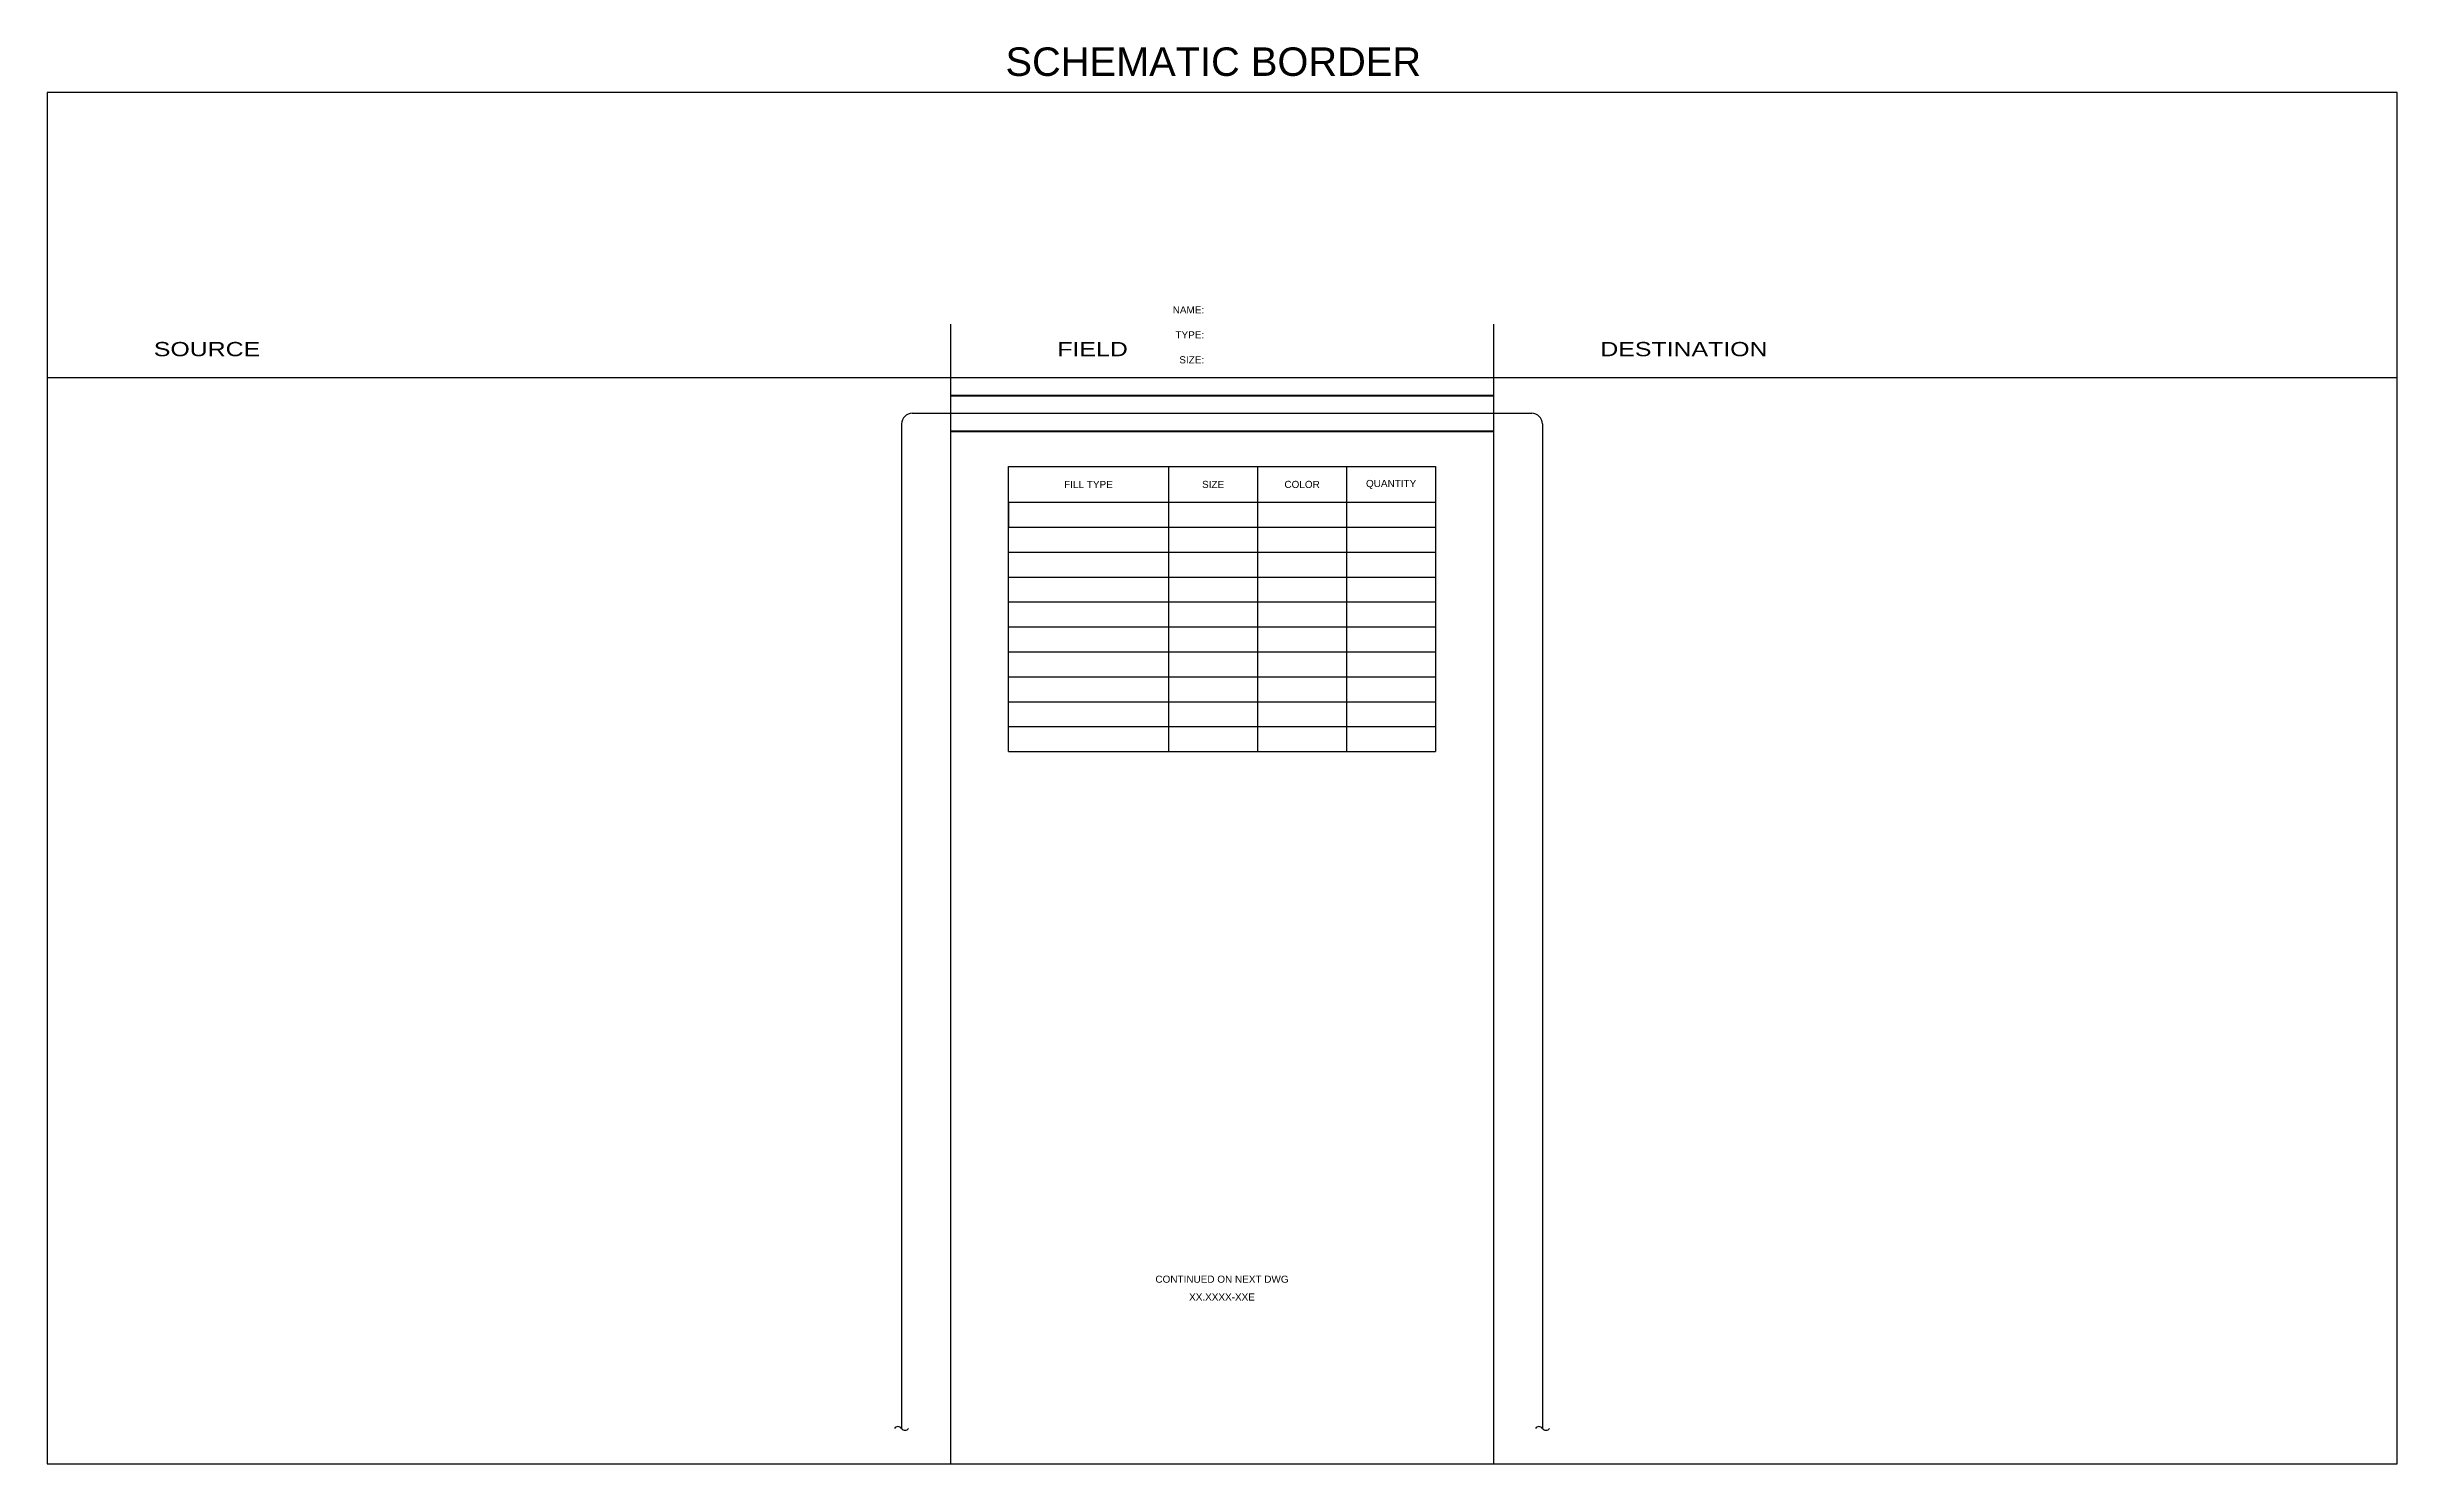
# Model space of a CAD drawing. Header units: inches. Extents: x 0 to 118, y -25 to 20.
# Drawn here: x 0 to 33, y 0 to 19.89 of the extents above; entities that cross this region are included whole.
import ezdxf
from ezdxf.enums import TextEntityAlignment as Align

# ---------------------------------------------------------------- set-up
doc = ezdxf.new("R2010")
doc.units = ezdxf.units.IN
doc.header["$MEASUREMENT"] = 0
doc.layers.add('1_BORDER', color=52, linetype='Continuous', plot=False)
doc.layers.add('CONDUIT', color=7, linetype='Continuous', lineweight=70)
doc.layers.add('WIRES', color=7, linetype='Continuous')
doc.styles.add('INERCONNECT TABLES', font='arial.ttf', dxfattribs={"height": 0.1})
doc.styles.get("Standard").update_dxf_attribs({"font": 'arial.ttf'})

msp = doc.modelspace()

# ---------------------------------------------------------------- texts
at = {"layer": '1_BORDER'}
msp.add_text('SCHEMATIC BORDER', height=0.4, dxfattribs=at).set_placement((16.378, 19.685), align=Align.MIDDLE)

# ---------------------------------------------------------------- blocks, each defined once
blk = doc.blocks.new('*U204')
for p, q in [((12.6875, 16), (12.6875, 0)), ((20.3125, 16), (20.3125, 0)), ((0, 15.25), (33, 15.25)), ((12.15, 14.75), (20.85, 14.75)), ((13.5, 14), (19.5, 14)), ((13.5, 10), (13.5, 14)), ((15.75, 14), (15.75, 10)), ((17, 14), (17, 10)), ((18.25, 14), (18.25, 10)), ((19.5, 14), (19.5, 10)), ((13.5, 13.5), (13.5, 13.15)), ((13.5, 13.5), (19.5, 13.5)), ((13.5, 13.15), (19.5, 13.15)), ((13.5, 12.8), (19.5, 12.8)), ((13.5, 12.45), (19.5, 12.45)), ((13.5, 12.1), (19.5, 12.1)), ((13.5, 11.75), (19.5, 11.75)), ((13.5, 11.4), (19.5, 11.4)), ((13.5, 11.05), (19.5, 11.05)), ((13.5, 10.7), (19.5, 10.7)), ((13.5, 10.35), (19.5, 10.35)), ((13.5, 10), (19.5, 10))]:
    blk.add_line(p, q)
for centre, radius, start, end in [((12.15, 14.6), 0.15, 90, 180), ((20.85, 14.6), 0.15, 0, 90), ((11.95, 0.4625), 0.0625, 36.869898, 143.130102), ((12.05, 0.5375), 0.0625, 216.869898, 323.130102), ((20.95, 0.4625), 0.0625, 36.869898, 143.130102), ((21.05, 0.5375), 0.0625, 216.869898, 323.130102)]:
    blk.add_arc(centre, radius, start, end)
at = {"layer": 'CONDUIT'}
for p, q in [((12.6875, 15), (20.3125, 15)), ((12.6875, 14.5), (20.3125, 14.5))]:
    blk.add_line(p, q, dxfattribs=at)
at = {"layer": 'WIRES'}
for p, q in [((12, 14.6), (12, 0.5)), ((21, 14.6), (21, 0.5))]:
    blk.add_line(p, q, dxfattribs=at)
at = {"style": 'INERCONNECT TABLES'}
for s, p in [('NAME:', (16.25, 16.2)), ('TYPE:', (16.25, 15.85)), ('SIZE:', (16.25, 15.5))]:
    blk.add_text(s, height=0.1, dxfattribs=at).set_placement(p, align=Align.MIDDLE_RIGHT)
at = {"style": 'INERCONNECT TABLES', "width": 1.25}
for s, p in [('SOURCE', (1.5, 15.75)), ('FIELD', (14.1875, 15.75)), ('DESTINATION', (21.8125, 15.75))]:
    blk.add_text(s, height=0.2, dxfattribs=at).set_placement(p, align=Align.TOP_LEFT)
at = {"style": 'INERCONNECT TABLES'}
blk.add_text('CONTINUED ON NEXT DWG', height=0.1, dxfattribs=at).set_placement((16.5, 2.59405), align=Align.MIDDLE_CENTER)
at = {"char_height": 0.1, "attachment_point": 5, "style": 'INERCONNECT TABLES'}
for s, width, heights, insert in [('FILL TYPE', 2.25, [0.5], (14.625, 13.75)), ('SIZE', 1.25, [0], (16.375, 13.75)), ('COLOR', 1.25, [0], (17.625, 13.75)), ('QUANTITY', 1.25, [0], (18.875, 13.75))]:
    blk.add_mtext_dynamic_manual_height_columns(s, width=width, gutter_width=2.8125, heights=heights, dxfattribs=dict(at, insert=insert))
at = {"style": 'INERCONNECT TABLES', "flags": 8}
for tag, p in [('Src_Name01', (6.34375, 16.2)), ('Dst_Name01', (26.65625, 16.2)), ('Src_Name02', (6.34375, 15.85)), ('Dst_Name02', (26.65625, 15.85)), ('Src_Name03', (6.34375, 15.5)), ('Dst_Name03', (26.65625, 15.5)), ('Fill01_Type', (14.625, 13.325)), ('Fill01_Size', (16.375, 13.325)), ('Fill01_Color', (17.625, 13.325)), ('Fill01_Quantity', (18.875, 13.325)), ('Fill02_Type', (14.625, 12.975)), ('Fill02_Size', (16.375, 12.975)), ('Fill02_Color', (17.625, 12.975)), ('Fill02_Quantity', (18.875, 12.975)), ('Fill03_Type', (14.625, 12.625)), ('Fill03_Size', (16.375, 12.625)), ('Fill03_Color', (17.625, 12.625)), ('Fill03_Quantity', (18.875, 12.625)), ('Fill04_Type', (14.625, 12.275)), ('Fill04_Size', (16.375, 12.275)), ('Fill04_Color', (17.625, 12.275)), ('Fill04_Quantity', (18.875, 12.275)), ('Fill05_Type', (14.625, 11.925)), ('Fill05_Size', (16.375, 11.925)), ('Fill05_Color', (17.625, 11.925)), ('Fill05_Quantity', (18.875, 11.925)), ('Fill06_Type', (14.625, 11.575)), ('Fill06_Size', (16.375, 11.575)), ('Fill06_Color', (17.625, 11.575)), ('Fill06_Quantity', (18.875, 11.575)), ('Fill07_Type', (14.625, 11.225)), ('Fill07_Size', (16.375, 11.225)), ('Fill07_Color', (17.625, 11.225)), ('Fill07_Quantity', (18.875, 11.225)), ('Fill08_Type', (14.625, 10.875)), ('Fill08_Size', (16.375, 10.875)), ('Fill08_Color', (17.625, 10.875)), ('Fill08_Quantity', (18.875, 10.875)), ('Fill09_Type', (14.625, 10.525)), ('Fill09_Size', (16.375, 10.525)), ('Fill09_Color', (17.625, 10.525)), ('Fill09_Quantity', (18.875, 10.525)), ('Fill10_Type', (14.625, 10.175)), ('Fill10_Size', (16.375, 10.175)), ('Fill10_Color', (17.625, 10.175)), ('Fill10_Quantity', (18.875, 10.175))]:
    blk.add_attdef(tag, text='', height=0.1, dxfattribs=at).set_placement(p, align=Align.MIDDLE_CENTER)
for tag, p in [('Cdt_Name', (16.4, 16.2)), ('Cdt_Type', (16.4, 15.85)), ('Cdt_Size', (16.4, 15.5))]:
    blk.add_attdef(tag, text='', height=0.1, dxfattribs=at).set_placement(p, align=Align.MIDDLE_LEFT)
at = {"style": 'INERCONNECT TABLES'}
blk.add_attdef('CONT_Next_DWG', text='', height=0.1, dxfattribs=at).set_placement((16.5, 2.34405), align=Align.MIDDLE_CENTER)

# ---------------------------------------------------------------- linework, layer by layer
at = {"layer": '1_BORDER'}
msp.add_lwpolyline([(0, 0), (33, 0), (33, 19.25), (0, 19.25)], close=True, dxfattribs=at)

# ---------------------------------------------------------------- block references
msp.add_blockref('*U204', (0, 0)).add_auto_attribs({'CONT_Next_DWG': 'XX.XXXX-XXE'})

msp.set_redraw_order([(e.dxf.handle, doc.entitydb.next_handle()) for e in msp.query("TEXT MTEXT ATTDEF DIMENSION ARC_DIMENSION")])  # texts and dimensions are drawn at this point

doc.saveas('drawing.dxf')
